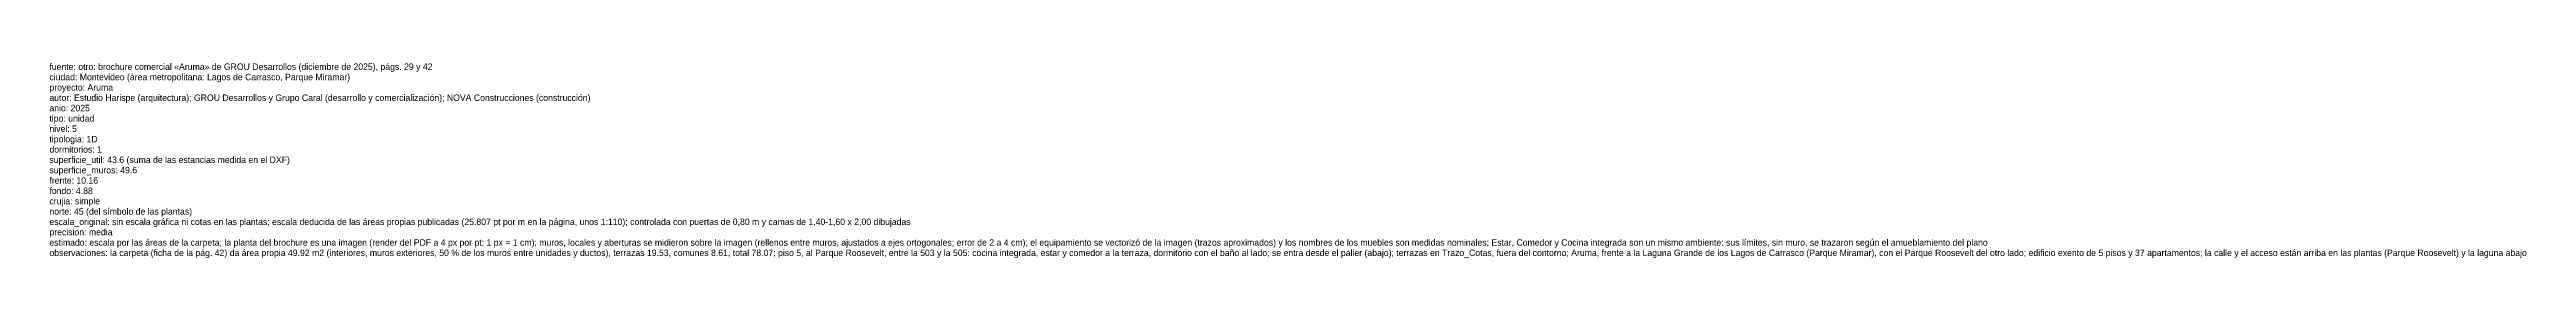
# Model space of a CAD drawing. Header units: metres. Extents: x 0 to 108, y 0 to 8.
# Drawn here: x 12.7 to 108.2, y 0.6 to 8.2 of the extents above; entities that cross this region are included whole.
import ezdxf

# ---------------------------------------------------------------- set-up
doc = ezdxf.new("R2010")
doc.units = ezdxf.units.M
doc.layers.add('Trazo_Datos', color=7, linetype='Continuous')

msp = doc.modelspace()

# ---------------------------------------------------------------- texts
at = {"layer": 'Trazo_Datos'}
for s, p in [('fuente: otro: brochure comercial «Aruma» de GROU Desarrollos (diciembre de 2025), págs. 29 y 42', (12.66, 7.92)), ('ciudad: Montevideo (área metropolitana: Lagos de Carrasco, Parque Miramar)', (12.66, 7.52)), ('autor: Estudio Harispe (arquitectura); GROU Desarrollos y Grupo Caral (desarrollo y comercialización); NOVA Construcciones (construcción)', (12.66, 6.72)), ('proyecto: Aruma', (12.66, 7.12)), ('tipo: unidad', (12.66, 5.92)), ('anio: 2025', (12.66, 6.32)), ('nivel: 5', (12.66, 5.52)), ('tipologia: 1D', (12.66, 5.12)), ('dormitorios: 1', (12.66, 4.72)), ('superficie_util: 43.6 (suma de las estancias medida en el DXF)', (12.66, 4.32)), ('superficie_muros: 49.6', (12.66, 3.92)), ('frente: 10.16', (12.66, 3.52)), ('fondo: 4.88', (12.66, 3.12)), ('crujia: simple', (12.66, 2.72)), ('escala_original: sin escala gráfica ni cotas en las plantas; escala deducida de las áreas propias publicadas (25.807 pt por m en la página, unos 1:110); controlada con puertas de 0,80 m y camas de 1,40-1,60 x 2,00 dibujadas', (12.66, 1.92)), ('norte: 45 (del símbolo de las plantas)', (12.66, 2.32)), ('estimado: escala por las áreas de la carpeta; la planta del brochure es una imagen (render del PDF a 4 px por pt: 1 px = 1 cm); muros, locales y aberturas se midieron sobre la imagen (rellenos entre muros, ajustados a ejes ortogonales; error de 2 a 4 cm); el equipamiento se vectorizó de la imagen (trazos aproximados) y los nombres de los muebles son medidas nominales; Estar, Comedor y Cocina integrada son un mismo ambiente: sus límites, sin muro, se trazaron según el amueblamiento del plano', (12.66, 1.12)), ('observaciones: la carpeta (ficha de la pág. 42) da área propia 49.92 m2 (interiores, muros exteriores, 50 % de los muros entre unidades y ductos), terrazas 19.53, comunes 8.61, total 78.07; piso 5, al Parque Roosevelt, entre la 503 y la 505: cocina integrada, estar y comedor a la terraza, dormitorio con el baño al lado; se entra desde el palier (abajo); terrazas en Trazo_Cotas, fuera del contorno; Aruma, frente a la Laguna Grande de los Lagos de Carrasco (Parque Miramar), con el Parque Roosevelt del otro lado; edificio exento de 5 pisos y 37 apartamentos; la calle y el acceso están arriba en las plantas (Parque Roosevelt) y la laguna abajo', (12.66, 0.72)), ('precision: media', (12.66, 1.52))]:
    msp.add_text(s, height=0.25, dxfattribs=at).set_placement(p)

doc.saveas('drawing.dxf')
